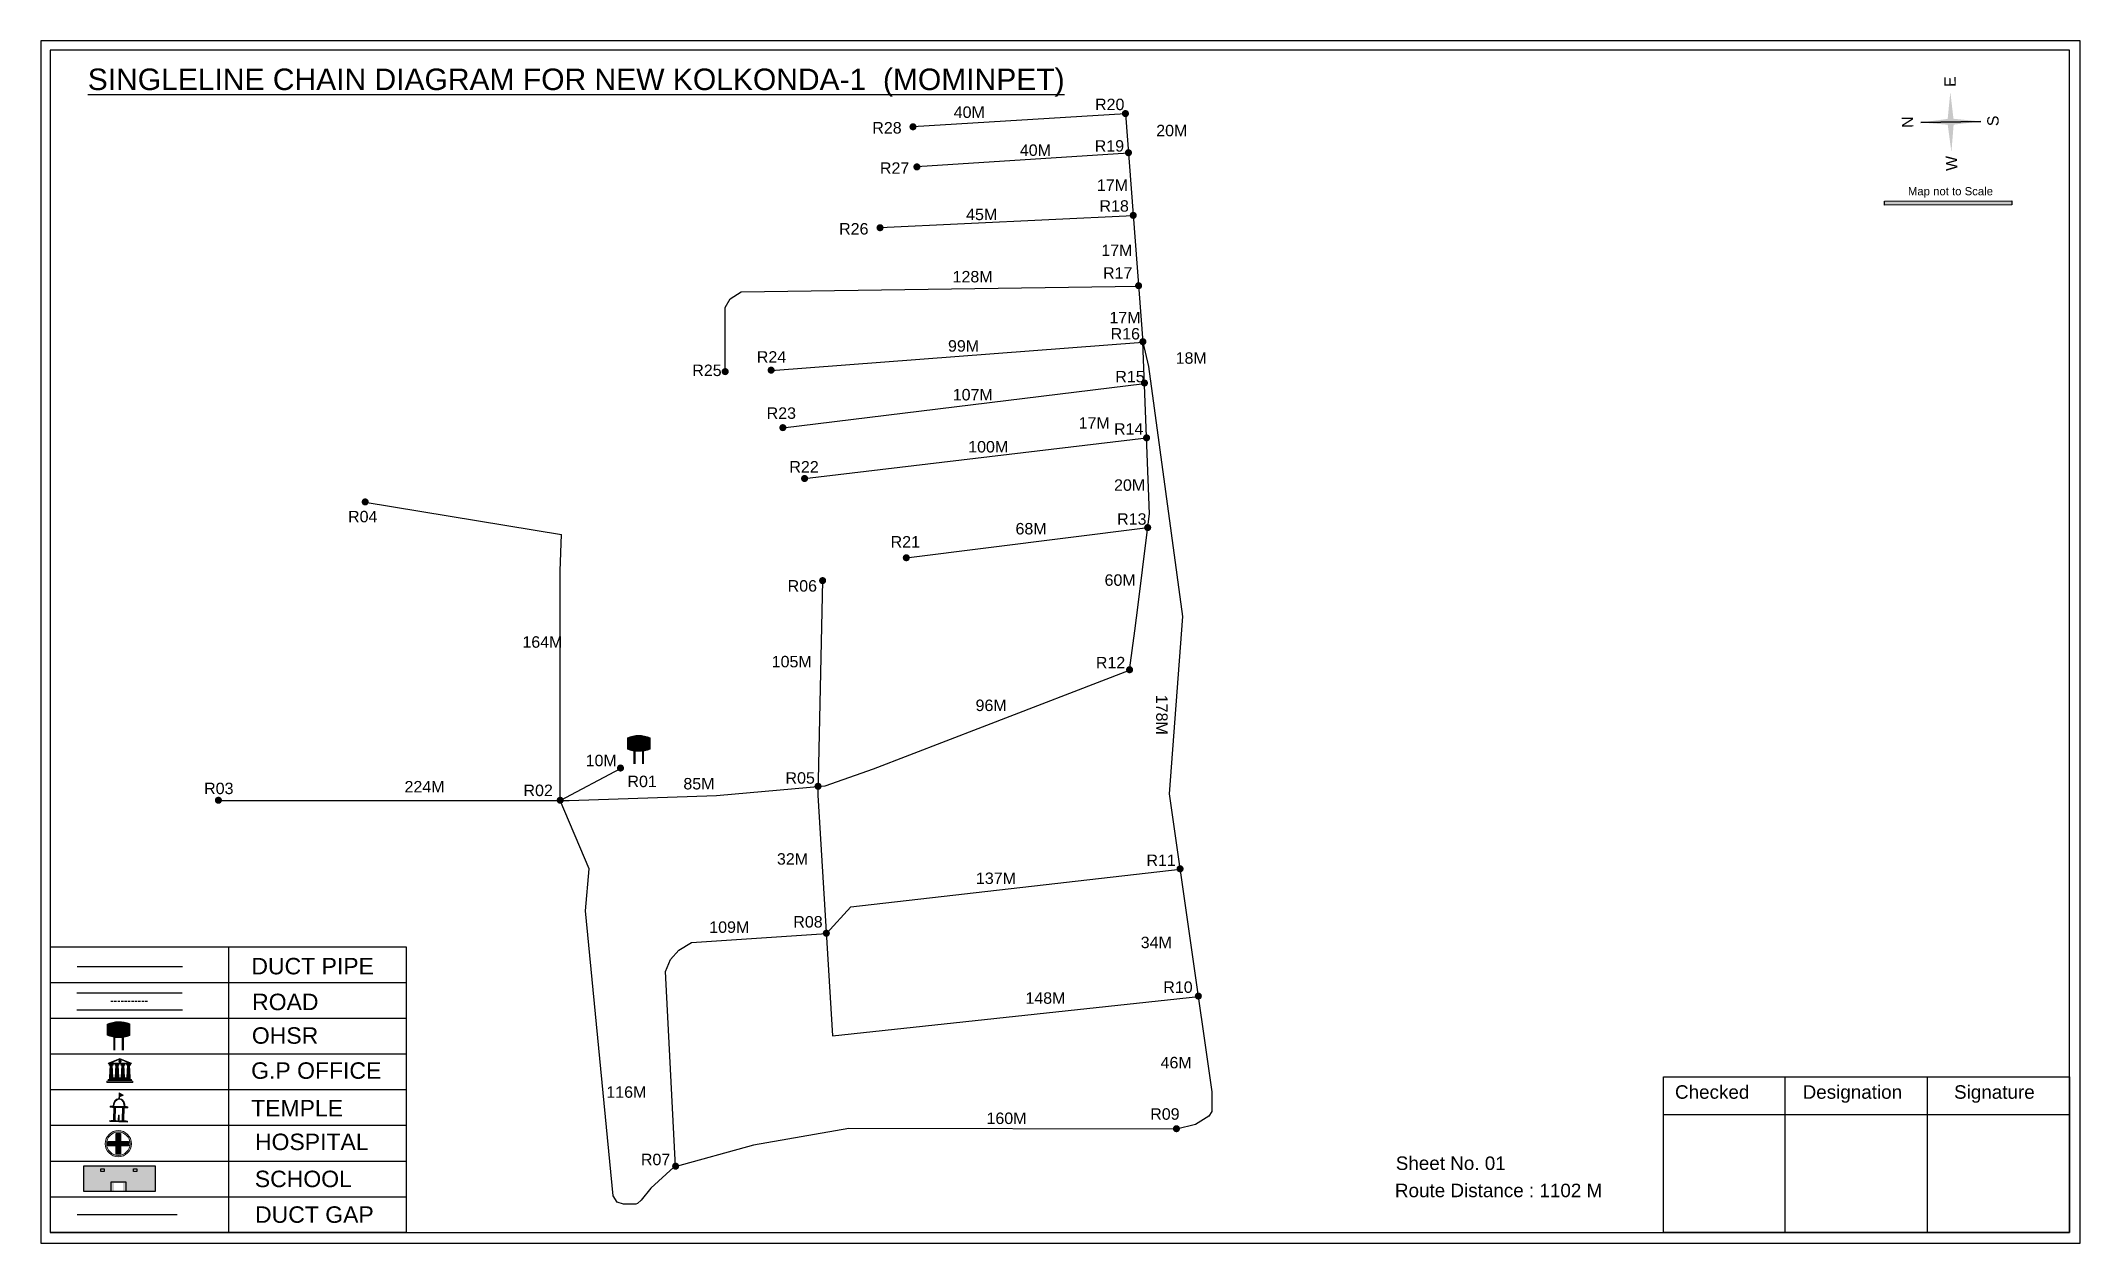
# Model space of a CAD drawing. Header units: inches. Extents: x 1245 to 5974, y 98 to 3110.
# Drawn here: x 1378 to 2268, y 2585 to 3110 of the extents above; entities that cross this region are included whole.
import ezdxf

# ---------------------------------------------------------------- set-up
doc = ezdxf.new("R2010")
doc.units = ezdxf.units.IN
doc.header["$MEASUREMENT"] = 0
doc.linetypes.add('DASHEDX2', pattern=[1.5, 1, -0.5])
for name, color, linetype in [('LANDMARK', 7, 'Continuous'), ('OHT', 7, 'Continuous'), ('pipe', 5, 'Continuous')]:
    doc.layers.add(name, color=color, linetype=linetype)
doc.styles.get("Standard").update_dxf_attribs({"font": 'arial.ttf'})

msp = doc.modelspace()

# ---------------------------------------------------------------- texts
at = {"color": 242, "true_color": 0xcd2027}
msp.add_text('%%USINGLELINE CHAIN DIAGRAM FOR NEW KOLKONDA-1  (MOMINPET)', height=9.375, dxfattribs=at).set_placement((1398.11, 3088.09))
for s, height, rotation, p in [('E', 4.95, 91.00631, (2213.48, 3089.49)), ('N', 4.95, 91.00631, (2194.89, 3071.64)), ('S', 4.95, 91.00631, (2232.18, 3072.38)), ('W', 4.95, 91.00631, (2214.12, 3052.89)), ('178M', 5, 270, (1864.44, 2824.31))]:
    msp.add_text(s, height=height, rotation=rotation).set_placement(p)
for s, height, p in [('40M', 5, (1776.08, 3075.94)), ('R20', 5, (1837.77, 3079.33)), ('R28', 5, (1740.54, 3069.13)), ('20M', 5, (1864.47, 3067.94)), ('40M', 5, (1804.94, 3059.38)), ('R19', 5, (1837.63, 3061.23)), ('R27', 5, (1743.88, 3051.56)), ('17M', 5, (1838.57, 3044.12)), ('Map not to Scale', 3.5424, (2192.56, 3042.2)), ('45M', 5, (1781.49, 3031.35)), ('R18', 5, (1839.71, 3035.04)), ('R26', 5, (1726.06, 3025.06)), ('17M', 5, (1840.5, 3015.69)), ('128M', 5, (1775.58, 3004.18)), ('R17', 5, (1841.25, 3005.81)), ('17M', 5, (1844.04, 2986.34)), ('R16', 5, (1844.56, 2979.29)), ('R24', 5, (1690.15, 2969.18)), ('99M', 5, (1773.59, 2973.98)), ('18M', 5, (1872.94, 2968.7)), ('R25', 5, (1661.97, 2963.34)), ('R15', 5, (1846.61, 2960.6)), ('107M', 5, (1775.66, 2952.71)), ('R23', 5, (1694.43, 2944.67)), ('17M', 5, (1830.62, 2940.37)), ('R14', 5, (1846.05, 2937.76)), ('100M', 5, (1782.4, 2930)), ('R22', 5, (1704.34, 2921.25)), ('20M', 5, (1846.06, 2913.28)), ('R04', 5, (1511.73, 2899.54)), ('R13', 5, (1847.41, 2898.48)), ('R21', 5, (1748.54, 2888.53)), ('68M', 5, (1803.05, 2894.25)), ('60M', 5, (1841.92, 2871.85)), ('R06', 5, (1703.6, 2869.31)), ('164M', 5, (1587.83, 2844.83)), ('105M', 5, (1696.64, 2836.28)), ('R12', 5, (1838.12, 2835.83)), ('96M', 5, (1785.62, 2817.2)), ('10M', 5, (1615.43, 2793.14)), ('224M', 5, (1536.37, 2781.7)), ('R01', 5, (1633.68, 2784.02)), ('85M', 5, (1658.08, 2783.01)), ('R05', 5, (1702.66, 2785.52)), ('R03', 5, (1448.91, 2780.96)), ('R02', 5, (1588.3, 2780.11)), ('32M', 5, (1698.92, 2750.2)), ('R11', 5, (1860.21, 2749.6)), ('137M', 5, (1785.78, 2741.76)), ('109M', 5, (1669.38, 2720.45)), ('R08', 5, (1706.06, 2722.76)), ('34M', 5, (1857.7, 2713.77)), ('DUCT PIPE', 7.178, (1469.54, 2702.35)), ('R10', 5, (1867.55, 2694.28)), ('ROAD ', 7.178, (1469.85, 2686.74)), ('148M', 5, (1807.37, 2689.5)), ('OHSR', 7.178, (1469.75, 2672.08)), ('G.P OFFICE', 7.178, (1469.43, 2656.79)), ('46M', 5, (1866.37, 2661.35)), ('116M', 5, (1624.46, 2648.51)), ('Checked', 5.886, (2090.9, 2648.08)), ('Designation', 5.886, (2146.6, 2648.08)), ('Signature', 5.886, (2212.7, 2648.08)), ('TEMPLE', 7.178, (1469.42, 2640.38)), ('R09', 5, (1861.85, 2638.93)), ('160M', 5, (1790.38, 2637.06)), ('HOSPITAL', 7.178, (1471.1, 2625.69)), ('R07', 5, (1639.54, 2619.11)), ('Sheet No. 01', 5.886, (1969.03, 2617.02)), ('SCHOOL', 7.178, (1471.04, 2609.53)), ('Route Distance : 1102 M', 5.886, (1968.66, 2605.15)), ('DUCT GAP', 7.178, (1471.14, 2593.97))]:
    msp.add_text(s, height=height).set_placement(p)

# ---------------------------------------------------------------- blocks, each defined once
blk = doc.blocks.new('OHT')
at = {"linetype": 'Continuous', "lineweight": 0, "true_color": 0x0ffffc}
blk.add_hatch(color=4, dxfattribs=at).paths.add_polyline_path([(0.012, 1), (0, 1, 0.101323), (-0.4, 0.916), (-0.4, 0.525, 0.194075), (0.399, 0.521), (0.399, 0.921, 0.097877)])
at = {"color": 4, "linetype": 'Continuous', "lineweight": 0, "true_color": 0x0ffffc, "flags": 128}
for points in [[(-0.4, 0.525), (-0.4, 0.916)], [(0.399, 0.521), (0.399, 0.921)]]:
    blk.add_lwpolyline(points, dxfattribs=at)
at = {"color": 4, "linetype": 'Continuous', "lineweight": 0, "true_color": 0x0ffffc, "const_width": 0.075, "flags": 128}
for points in [[(-0.15, 0), (-0.15, 0.475)], [(0.15, 0), (0.15, 0.473)]]:
    blk.add_lwpolyline(points, dxfattribs=at)
at = {"color": 4, "linetype": 'Continuous', "lineweight": 0, "true_color": 0x0ffffc}
for centre, radius, start, end in [((0.006, -0.019), 1.019, 67.31091, 113.47108), ((0.004, 1.513), 1.068, 247.76824, 291.70073)]:
    blk.add_arc(centre, radius, start, end, dxfattribs=at)
blk = doc.blocks.new('Government_Office')
at = {"linetype": 'Continuous', "lineweight": 0, "true_color": 0xff0000}
h = blk.add_hatch(color=1, dxfattribs=at)
h.paths.add_polyline_path([(0.44, 0.72), (0.45, 0.75), (0, 0.93), (-0.45, 0.75), (-0.44, 0.72)])
h.paths.add_polyline_path([(0.355, 0.75), (-0.355, 0.75), (0, 0.9)], flags=16)
h.paths.add_polyline_path([(0, 0.778, -1), (0, 0.872, -1)], flags=0)
h = blk.add_hatch(color=1, dxfattribs=at)
edge = h.paths.add_edge_path()
edge.add_arc((0, 0.825), 0.0467, 90, 270)
edge.add_arc((0, 0.825), 0.0467, 270, 450)
for points in [[(-0.5, 0.05), (0.5, 0.05), (0.5, 0), (-0.5, 0)], [(-0.45, 0.075), (-0.45, 0.12), (0.45, 0.12), (0.45, 0.075)], [(-0.4, 0.14), (-0.4, 0.18), (0.4, 0.18), (0.4, 0.14)]]:
    blk.add_hatch(color=1, dxfattribs=at).paths.add_polyline_path(points)
h = blk.add_hatch(color=1, dxfattribs=at)
edge = h.paths.add_edge_path()
edge.add_line((-0.27, 0.195), (-0.295, 0.675))
edge.add_line((-0.295, 0.675), (-0.29, 0.675))
edge.add_arc((-0.278, 0.688), 0.0176, 225.30401, 441.56588)
edge.add_line((-0.275, 0.705), (-0.395, 0.705))
edge.add_arc((-0.392, 0.688), 0.0176, 98.43412, 314.69599)
edge.add_line((-0.38, 0.675), (-0.375, 0.675))
edge.add_line((-0.375, 0.675), (-0.4, 0.195))
edge.add_line((-0.4, 0.195), (-0.27, 0.195))
h = blk.add_hatch(color=1, dxfattribs=at)
edge = h.paths.add_edge_path()
edge.add_line((-0.047, 0.195), (-0.072, 0.675))
edge.add_line((-0.072, 0.675), (-0.067, 0.675))
edge.add_arc((-0.054, 0.688), 0.0176, 225.30401, 441.56588)
edge.add_line((-0.052, 0.705), (-0.172, 0.705))
edge.add_arc((-0.169, 0.688), 0.0176, 98.43412, 314.69599)
edge.add_line((-0.157, 0.675), (-0.152, 0.675))
edge.add_line((-0.152, 0.675), (-0.177, 0.195))
edge.add_line((-0.177, 0.195), (-0.047, 0.195))
h = blk.add_hatch(color=1, dxfattribs=at)
edge = h.paths.add_edge_path()
edge.add_line((0.177, 0.195), (0.152, 0.675))
edge.add_line((0.152, 0.675), (0.157, 0.675))
edge.add_arc((0.169, 0.688), 0.0176, 225.30401, 441.56588)
edge.add_line((0.172, 0.705), (0.052, 0.705))
edge.add_arc((0.054, 0.688), 0.0176, 98.43412, 314.69599)
edge.add_line((0.067, 0.675), (0.072, 0.675))
edge.add_line((0.072, 0.675), (0.047, 0.195))
edge.add_line((0.047, 0.195), (0.177, 0.195))
h = blk.add_hatch(color=1, dxfattribs=at)
edge = h.paths.add_edge_path()
edge.add_line((0.4, 0.195), (0.375, 0.675))
edge.add_line((0.375, 0.675), (0.38, 0.675))
edge.add_arc((0.392, 0.688), 0.0176, 225.30401, 441.56588)
edge.add_line((0.395, 0.705), (0.275, 0.705))
edge.add_arc((0.278, 0.688), 0.0176, 98.43412, 314.69599)
edge.add_line((0.29, 0.675), (0.295, 0.675))
edge.add_line((0.295, 0.675), (0.27, 0.195))
edge.add_line((0.27, 0.195), (0.4, 0.195))
at = {"color": 1, "linetype": 'Continuous', "lineweight": 0, "true_color": 0xff0000, "flags": 128}
for points in [[(-0.45, 0.75), (-0.44, 0.72), (0.44, 0.72), (0.45, 0.75), (0, 0.93)], [(-0.355, 0.75), (0.355, 0.75), (0, 0.9)], [(-0.5, 0.05), (0.5, 0.05), (0.5, 0), (-0.5, 0)], [(-0.45, 0.075), (-0.45, 0.12), (0.45, 0.12), (0.45, 0.075)], [(-0.4, 0.14), (-0.4, 0.18), (0.4, 0.18), (0.4, 0.14)]]:
    blk.add_lwpolyline(points, close=True, dxfattribs=at)
for points in [[(0, 0.872, 1), (0, 0.778, 1)], [(-0.27, 0.195), (-0.295, 0.675), (-0.29, 0.675, 1.379694), (-0.275, 0.705), (-0.395, 0.705, 1.379694), (-0.38, 0.675), (-0.375, 0.675), (-0.4, 0.195)], [(-0.047, 0.195), (-0.072, 0.675), (-0.067, 0.675, 1.379694), (-0.052, 0.705), (-0.172, 0.705, 1.379694), (-0.157, 0.675), (-0.152, 0.675), (-0.177, 0.195)], [(0.177, 0.195), (0.152, 0.675), (0.157, 0.675, 1.379694), (0.172, 0.705), (0.052, 0.705, 1.379694), (0.067, 0.675), (0.072, 0.675), (0.047, 0.195)], [(0.4, 0.195), (0.375, 0.675), (0.38, 0.675, 1.379694), (0.395, 0.705), (0.275, 0.705, 1.379694), (0.29, 0.675), (0.295, 0.675), (0.27, 0.195)]]:
    blk.add_lwpolyline(points, format="xyb", close=True, dxfattribs=at)
blk = doc.blocks.new('Temple')
at = {"linetype": 'Continuous', "lineweight": 0, "true_color": 0xff0000}
h = blk.add_hatch(color=1, dxfattribs=at)
edge = h.paths.add_edge_path()
edge.add_line((0.175, 0.49), (0.225, 0.49))
edge.add_line((0.225, 0.49), (0.225, 0.497))
edge.add_line((0.225, 0.497), (0.307, 0.497))
edge.add_line((0.307, 0.497), (0.307, 0.533))
edge.add_line((0.307, 0.533), (0.257, 0.533))
edge.add_line((0.257, 0.533), (0.257, 0.54))
edge.add_line((0.257, 0.54), (0.2, 0.54))
edge.add_spline(control_points=[(0.2, 0.54), (0.2, 0.589), (0.19, 0.638), (0.142, 0.743), (0.092, 0.79), (0.027, 0.805), (0.02, 0.806), (0.012, 0.806)], knot_values=[4.712389, 4.712389, 4.712389, 4.712389, 5.278166, 5.278166, 6.117402, 6.117402, 6.223801, 6.223801, 6.223801, 6.223801], degree=3, periodic=0)
edge.add_line((0.012, 0.806), (0.012, 0.79))
edge.add_line((0.012, 0.79), (-0.012, 0.79))
edge.add_line((-0.012, 0.79), (-0.012, 0.806))
edge.add_spline(control_points=[(-0.012, 0.806), (-0.055, 0.802), (-0.096, 0.781), (-0.171, 0.699), (-0.197, 0.628), (-0.2, 0.55), (-0.2, 0.545), (-0.2, 0.54)], knot_values=[6.343965, 6.343965, 6.343965, 6.343965, 6.956638, 6.956638, 7.795874, 7.795874, 7.853982, 7.853982, 7.853982, 7.853982], degree=3, periodic=0)
edge.add_line((-0.2, 0.54), (-0.257, 0.54))
edge.add_line((-0.257, 0.54), (-0.257, 0.533))
edge.add_line((-0.257, 0.533), (-0.307, 0.533))
edge.add_line((-0.307, 0.533), (-0.307, 0.497))
edge.add_line((-0.307, 0.497), (-0.225, 0.497))
edge.add_line((-0.225, 0.497), (-0.225, 0.49))
edge.add_line((-0.225, 0.49), (-0.175, 0.49))
edge.add_line((-0.175, 0.49), (-0.175, 0.07))
edge.add_arc((-0.205, 0.07), 0.03, -90, 0, ccw=False)
edge.add_line((-0.205, 0.04), (-0.257, 0.04))
edge.add_line((-0.257, 0.04), (-0.257, 0.033))
edge.add_line((-0.257, 0.033), (-0.307, 0.033))
edge.add_line((-0.307, 0.033), (-0.307, 0))
edge.add_line((-0.307, 0), (0.307, 0))
edge.add_line((0.307, 0), (0.307, 0.033))
edge.add_line((0.307, 0.033), (0.257, 0.033))
edge.add_line((0.257, 0.033), (0.257, 0.04))
edge.add_line((0.257, 0.04), (0.205, 0.04))
edge.add_arc((0.205, 0.07), 0.03, 180, 270, ccw=False)
edge.add_line((0.175, 0.07), (0.175, 0.49))
h.paths.add_polyline_path([(0.125, 0.07, -0.414214), (0.095, 0.04), (0.05, 0.04), (0.05, 0.033), (-0.05, 0.033), (-0.05, 0.04), (-0.095, 0.04, -0.414214), (-0.125, 0.07), (-0.125, 0.497), (0.125, 0.497)], flags=16)
edge = h.paths.add_edge_path(flags=16)
edge.add_ellipse((0, 0.54), major_axis=(0, 0.242), ratio=0.722808, start_angle=270, end_angle=450, ccw=False)
edge.add_line((0.175, 0.54), (-0.175, 0.54))
h.paths.add_polyline_path([(0.012, 0.23), (0.012, 0.07), (-0.012, 0.07), (-0.012, 0.23)], flags=0)
h = blk.add_hatch(color=1, dxfattribs=at)
edge = h.paths.add_edge_path()
edge.add_line((0.012, 0.857), (0, 0.85))
edge.add_line((0, 0.85), (-0.003, 0.925))
edge.add_line((-0.003, 0.925), (-0.012, 0.925))
edge.add_line((-0.012, 0.925), (-0.012, 0.806))
edge.add_spline(control_points=[(-0.012, 0.806), (-0.004, 0.807), (0.004, 0.807), (0.012, 0.806)], knot_values=[6.223801, 6.223801, 6.223801, 6.223801, 6.343965, 6.343965, 6.343965, 6.343965], degree=3, periodic=0)
edge.add_line((0.012, 0.806), (0.012, 0.857))
h = blk.add_hatch(color=1, dxfattribs=at)
edge = h.paths.add_edge_path()
edge.add_line((0.012, 0.79), (0.012, 0.806))
edge.add_spline(control_points=[(0.012, 0.806), (0.004, 0.807), (-0.004, 0.807), (-0.012, 0.806)], knot_values=[6.223801, 6.223801, 6.223801, 6.223801, 6.343965, 6.343965, 6.343965, 6.343965], degree=3, periodic=0)
edge.add_line((-0.012, 0.806), (-0.012, 0.79))
edge.add_line((-0.012, 0.79), (0.012, 0.79))
at = {"linetype": 'Continuous', "lineweight": 0, "true_color": 0xe66000}
blk.add_hatch(color=32, dxfattribs=at).paths.add_polyline_path([(-0.006, 1), (0.147, 0.931), (0, 0.85)])
at = {"color": 1, "linetype": 'Continuous', "lineweight": 0, "true_color": 0xff0000, "flags": 128}
for points in [[(0.012, 0.925), (-0.012, 0.925), (-0.012, 0.79), (0.012, 0.79)], [(0.012, 0.23), (-0.012, 0.23), (-0.012, 0.07), (0.012, 0.07)]]:
    blk.add_lwpolyline(points, close=True, dxfattribs=at)
at = {"color": 32, "linetype": 'Continuous', "lineweight": 0, "true_color": 0xe66000, "flags": 128}
blk.add_lwpolyline([(-0.006, 1), (0.147, 0.931), (0, 0.85), (-0.006, 1)], dxfattribs=at)
at = {"color": 1, "linetype": 'Continuous', "lineweight": 0, "true_color": 0xff0000, "flags": 128}
blk.add_lwpolyline([(0.2, 0.54), (0.257, 0.54), (0.257, 0.533), (0.307, 0.533), (0.307, 0.497), (0.225, 0.497), (0.225, 0.49), (0.175, 0.49), (0.175, 0.07, 0.414214), (0.205, 0.04), (0.257, 0.04), (0.257, 0.033), (0.307, 0.033), (0.307, 0), (-0.307, 0), (-0.307, 0.033), (-0.257, 0.033), (-0.257, 0.04), (-0.205, 0.04, 0.414214), (-0.175, 0.07), (-0.175, 0.49), (-0.225, 0.49), (-0.225, 0.497), (-0.307, 0.497), (-0.307, 0.533), (-0.257, 0.533), (-0.257, 0.54), (-0.2, 0.54)], format="xyb", dxfattribs=at)
blk.add_lwpolyline([(-0.175, 0.54), (0.175, 0.54)], dxfattribs=at)
blk.add_lwpolyline([(0.125, 0.497), (0.125, 0.07, -0.414214), (0.095, 0.04), (0.05, 0.04), (0.05, 0.033), (-0.05, 0.033), (-0.05, 0.04), (-0.095, 0.04, -0.414214), (-0.125, 0.07), (-0.125, 0.497)], format="xyb", close=True, dxfattribs=at)
at = {"color": 1, "linetype": 'Continuous', "lineweight": 0, "true_color": 0xff0000}
blk.add_ellipse((0, 0.54), major_axis=(0, 0.242), ratio=0.722808, start_param=4.712389, end_param=7.853982, dxfattribs=at)
blk.add_open_spline([(0.2, 0.54), (0.2, 0.589), (0.19, 0.638), (0.142, 0.743), (0.092, 0.79), (-0.023, 0.816), (-0.085, 0.794), (-0.171, 0.699), (-0.197, 0.628), (-0.2, 0.55), (-0.2, 0.545), (-0.2, 0.54)], degree=3, knots=[4.712389, 4.712389, 4.712389, 4.712389, 5.278166, 5.278166, 6.117402, 6.117402, 6.956638, 6.956638, 7.795874, 7.795874, 7.853982, 7.853982, 7.853982, 7.853982], dxfattribs=at)
blk = doc.blocks.new('*U12')
at = {"color": 0, "linetype": 'DASHEDX2', "transparency": 16777216}
blk.add_line((-8.22, 0), (8.01, 0), dxfattribs=at)
blk = doc.blocks.new('Hospital')
at = {"linetype": 'Continuous', "lineweight": 0, "true_color": 0x000000}
h = blk.add_hatch(color=18, dxfattribs=at)
h.paths.add_polyline_path([(-0.5, 0, 1), (0.5, 0, 1)])
h.paths.add_polyline_path([(0.446, 0, -1), (-0.446, 0, -1)], flags=16)
at = {"linetype": 'Continuous', "true_color": 0xff0000}
blk.add_hatch(color=1, dxfattribs=at).paths.add_polyline_path([(-0.394, 0.08), (-0.08, 0.08), (-0.08, 0.394), (0.08, 0.394), (0.08, 0.08), (0.394, 0.08), (0.394, -0.08), (0.08, -0.08), (0.08, -0.394), (-0.08, -0.394), (-0.08, -0.08), (-0.394, -0.08)])
at = {"color": 1, "linetype": 'Continuous', "true_color": 0xff0000, "flags": 128}
blk.add_lwpolyline([(-0.394, 0.08), (-0.08, 0.08), (-0.08, 0.394), (0.08, 0.394), (0.08, 0.08), (0.394, 0.08), (0.394, -0.08), (0.08, -0.08), (0.08, -0.394), (-0.08, -0.394), (-0.08, -0.08), (-0.394, -0.08)], close=True, dxfattribs=at)
at = {"color": 18, "linetype": 'Continuous', "lineweight": 0, "true_color": 0x000000}
for radius in [0.5, 0.446]:
    blk.add_circle((0, 0), radius, dxfattribs=at)

# ---------------------------------------------------------------- hatches: boundary and pattern name
at = {"ltscale": 0.5}
h = msp.add_hatch(color=5, dxfattribs=at)
h.dxf.hatch_style = 1
h.paths.add_polyline_path([(1759.86, 3072.06, 1), (1756.74, 3072.06, 1)])
h = msp.add_hatch(color=5, dxfattribs=at)
h.dxf.hatch_style = 1
h.paths.add_polyline_path([(1852.6, 3077.85, 1), (1849.48, 3077.85, 1)])
h = msp.add_hatch(color=5, dxfattribs=at)
h.dxf.hatch_style = 1
h.paths.add_polyline_path([(1853.91, 3060.76, 1), (1850.79, 3060.76, 1)])
h = msp.add_hatch(color=5, dxfattribs=at)
h.dxf.hatch_style = 1
h.paths.add_polyline_path([(1761.57, 3054.58, 1), (1758.45, 3054.58, 1)])
at = {"true_color": 0x0093dd}
h = msp.add_hatch(color=142, dxfattribs=at)
h.dxf.hatch_style = 1
h.paths.add_polyline_path([(2182.39, 3039.69), (2182.39, 3037.85), (2237.9, 3037.97), (2237.9, 3039.82)])
at = {"ltscale": 0.5}
h = msp.add_hatch(color=5, dxfattribs=at)
h.dxf.hatch_style = 1
h.paths.add_polyline_path([(1745.48, 3028.04, 1), (1742.36, 3028.04, 1)])
h = msp.add_hatch(color=5, dxfattribs=at)
h.dxf.hatch_style = 1
h.paths.add_polyline_path([(1856, 3033.44, 1), (1852.88, 3033.44, 1)])
h = msp.add_hatch(color=5, dxfattribs=at)
h.dxf.hatch_style = 1
h.paths.add_polyline_path([(1858.34, 3002.76, 1), (1855.23, 3002.76, 1)])
h = msp.add_hatch(color=5, dxfattribs=at)
h.dxf.hatch_style = 1
h.paths.add_polyline_path([(1860.21, 2978.33, 1), (1857.1, 2978.33, 1)])
h = msp.add_hatch(color=5, dxfattribs=at)
h.dxf.hatch_style = 1
h.paths.add_polyline_path([(1677.89, 2965.28, 1), (1674.77, 2965.28, 1)])
h = msp.add_hatch(color=5, dxfattribs=at)
h.dxf.hatch_style = 1
h.paths.add_polyline_path([(1697.95, 2965.91, 1), (1694.83, 2965.91, 1)])
h = msp.add_hatch(color=5, dxfattribs=at)
h.dxf.hatch_style = 1
h.paths.add_polyline_path([(1860.9, 2960.3, 1), (1857.79, 2960.3, 1)])
h = msp.add_hatch(color=5, dxfattribs=at)
h.dxf.hatch_style = 1
h.paths.add_polyline_path([(1703.06, 2940.83, 1), (1699.95, 2940.83, 1)])
h = msp.add_hatch(color=5, dxfattribs=at)
h.dxf.hatch_style = 1
h.paths.add_polyline_path([(1861.82, 2936.39, 1), (1858.7, 2936.39, 1)])
h = msp.add_hatch(color=5, dxfattribs=at)
h.dxf.hatch_style = 1
h.paths.add_polyline_path([(1712.54, 2918.65, 1), (1709.42, 2918.65, 1)])
h = msp.add_hatch(color=5, dxfattribs=at)
h.dxf.hatch_style = 1
h.paths.add_polyline_path([(1520.77, 2908.44, 1), (1517.65, 2908.44, 1)])
h = msp.add_hatch(color=5, dxfattribs=at)
h.dxf.hatch_style = 1
h.paths.add_polyline_path([(1862.31, 2897.26, 1), (1859.19, 2897.26, 1)])
h = msp.add_hatch(color=5, dxfattribs=at)
h.dxf.hatch_style = 1
h.paths.add_polyline_path([(1756.95, 2884.08, 1), (1753.83, 2884.08, 1)])
h = msp.add_hatch(color=5, dxfattribs=at)
h.dxf.hatch_style = 1
h.paths.add_polyline_path([(1720.41, 2874.1, 1), (1717.29, 2874.1, 1)])
h = msp.add_hatch(color=5, dxfattribs=at)
h.dxf.hatch_style = 1
h.paths.add_polyline_path([(1854.39, 2835.22, 1), (1851.27, 2835.22, 1)])
h = msp.add_hatch(color=5, dxfattribs=at)
h.dxf.hatch_style = 1
h.paths.add_polyline_path([(1632.2, 2792.35, 1), (1629.08, 2792.35, 1)])
h = msp.add_hatch(color=5, dxfattribs=at)
h.dxf.hatch_style = 1
h.paths.add_polyline_path([(1456.71, 2778.3, 1), (1453.59, 2778.3, 1)])
h = msp.add_hatch(color=5, dxfattribs=at)
h.dxf.hatch_style = 1
h.paths.add_polyline_path([(1605.89, 2778.3, 1), (1602.77, 2778.3, 1)])
h = msp.add_hatch(color=5, dxfattribs=at)
h.dxf.hatch_style = 1
h.paths.add_polyline_path([(1718.42, 2784.39, 1), (1715.3, 2784.39, 1)])
h = msp.add_hatch(color=5, dxfattribs=at)
h.dxf.hatch_style = 1
h.paths.add_polyline_path([(1876.45, 2748.39, 1), (1873.33, 2748.39, 1)])
h = msp.add_hatch(color=5, dxfattribs=at)
h.dxf.hatch_style = 1
h.paths.add_polyline_path([(1722.04, 2720.31, 1), (1718.92, 2720.31, 1)])
h = msp.add_hatch(color=5, dxfattribs=at)
h.dxf.hatch_style = 1
h.paths.add_polyline_path([(1884.41, 2692.87, 1), (1881.29, 2692.87, 1)])
h = msp.add_hatch(color=5, dxfattribs=at)
h.dxf.hatch_style = 1
h.paths.add_polyline_path([(1874.85, 2635.01, 1), (1871.74, 2635.01, 1)])
at = {"true_color": 0xc8c92d}
h = msp.add_hatch(color=52, dxfattribs=at)
h.dxf.hatch_style = 1
h.paths.add_polyline_path([(1402.58, 2618.76), (1396.41, 2618.76), (1396.41, 2607.67), (1402.58, 2607.67)])
h.paths.add_polyline_path([(1427.43, 2618.76), (1421.26, 2618.76), (1421.26, 2607.67), (1427.43, 2607.67)])
at = {"true_color": 0x293189}
h = msp.add_hatch(color=177, dxfattribs=at)
h.dxf.hatch_style = 1
h.paths.add_polyline_path([(1421.26, 2618.76), (1402.58, 2618.76), (1402.58, 2607.67), (1409.59, 2607.67), (1409.59, 2611.31), (1413.44, 2611.31), (1413.44, 2607.67), (1421.26, 2607.67)])
h.paths.add_polyline_path([(1405.24, 2616.29), (1403.87, 2616.29), (1403.87, 2617.56), (1405.24, 2617.56)], flags=16)
h.paths.add_polyline_path([(1418.12, 2616.29), (1418.12, 2617.56), (1419.49, 2617.56), (1419.49, 2616.29)], flags=16)
at = {"ltscale": 0.5}
h = msp.add_hatch(color=5, dxfattribs=at)
h.dxf.hatch_style = 1
h.paths.add_polyline_path([(1656.26, 2618.67, 1), (1653.14, 2618.67, 1)])

# ---------------------------------------------------------------- linework, layer by layer
for p, q in [((2224.45, 3074.4), (2198.16, 3073.94)), ((2198.16, 3073.94), (2224.45, 3074.4)), ((2224.45, 3074.4), (2198.16, 3073.94)), ((2211.33, 3074.17), (2224.45, 3074.4)), ((1381.73, 2714.2), (1381.73, 2590.98)), ((1459.5, 2714.2), (1459.5, 2589.77)), ((1537.26, 2698.65), (1381.73, 2698.65)), ((1393.39, 2694.35), (1439.27, 2694.35)), ((1537.26, 2683.09), (1381.73, 2683.09)), ((1393.39, 2686.83), (1439.51, 2686.83)), ((1537.26, 2667.54), (1381.73, 2667.54)), ((1537.26, 2651.99), (1381.73, 2651.99)), ((1537.26, 2636.43), (1381.73, 2636.43)), ((1381.73, 2620.88), (1537.26, 2620.88)), ((1381.73, 2605.33), (1537.26, 2605.33)), ((1381.73, 2590.98), (1381.73, 2589.77)), ((1381.73, 2590.75), (1381.73, 2589.79)), ((1537.26, 2589.77), (1381.73, 2589.77))]:
    msp.add_line(p, q)
at = {"color": 1}
msp.add_line((2198.16, 3073.94), (2211.32, 3074.17), dxfattribs=at)
at = {"color": 242, "true_color": 0xcd2027}
for p, q in [((2138.79, 2657.62), (2138.79, 2589.73)), ((2200.99, 2657.62), (2200.99, 2589.73)), ((2085.83, 2641.18), (2263.05, 2641.18))]:
    msp.add_line(p, q, dxfattribs=at)
for points in [[(1377.61, 3109.58), (1377.61, 2585.08), (2267.76, 2585.08), (2267.76, 3109.58)], [(1381.73, 3105.56), (1381.73, 2589.79), (2263.05, 2589.79), (2263.05, 3105.56)], [(1427.49, 2618.76), (1427.49, 2607.67), (1396.41, 2607.67), (1396.41, 2618.76)], [(1405.24, 2617.56), (1405.24, 2616.29), (1403.87, 2616.29), (1403.87, 2617.56)], [(1418.12, 2616.29), (1418.12, 2617.56), (1419.49, 2617.56), (1419.49, 2616.29)]]:
    msp.add_lwpolyline(points, close=True)
at = {"color": 142, "true_color": 0x0093dd}
msp.add_lwpolyline([(2237.9, 3037.97), (2182.39, 3037.85), (2182.39, 3039.69), (2237.9, 3039.82), (2237.9, 3037.97)], dxfattribs=at)
for points in [[(1537.26, 2589.77), (1537.26, 2714.2), (1381.73, 2714.2)], [(1408.26, 2607.67), (1408.26, 2611.78), (1414.78, 2611.78), (1414.78, 2607.67)]]:
    msp.add_lwpolyline(points)
at = {"color": 242, "true_color": 0xcd2027}
msp.add_lwpolyline([(2263.05, 2589.73), (2085.83, 2589.73), (2085.83, 2657.62), (2263.05, 2657.62)], close=True, dxfattribs=at)
for points in [[(2212.6, 3074.2), (2209.78, 3074.15), (2211.07, 3087.32)], [(2212.6, 3074.2), (2209.78, 3074.15), (2211.07, 3087.32)], [(2212.61, 3074.2), (2209.78, 3074.15), (2211.54, 3061.02)], [(2212.61, 3074.2), (2209.78, 3074.15), (2211.54, 3061.02)], [(2211.34, 3072.87), (2211.29, 3075.69), (2224.45, 3074.4)], [(2211.34, 3072.87), (2211.29, 3075.69), (2224.45, 3074.4)]]:
    msp.add_solid(points)
at = {"color": 1}
msp.add_solid([(2211.34, 3072.87), (2211.29, 3075.69), (2198.16, 3073.94)], dxfattribs=at)
msp.add_solid([(2211.34, 3072.87), (2211.29, 3075.69), (2198.16, 3073.94)], dxfattribs=at)
at = {"layer": 'OHT', "color": 5}
msp.add_line((1393.56, 2705.73), (1439.44, 2705.73), dxfattribs=at)
at = {"layer": 'OHT', "color": 1}
msp.add_line((1393.56, 2597.55), (1437.15, 2597.55), dxfattribs=at)
at = {"layer": 'pipe'}
for points in [[(1851.04, 3077.7), (1858.65, 2978.18), (1861.15, 2967.47), (1875.97, 2858.52), (1870.17, 2781.16), (1888.81, 2651.15), (1888.79, 2642.55), (1887.37, 2640.47), (1881.66, 2636.79), (1873.3, 2634.87), (1730.34, 2635.1)], [(1851.04, 3077.7), (1758.3, 3072.06)], [(1852.35, 3060.62), (1760.01, 3054.58)], [(1854.44, 3033.3), (1743.92, 3028.04)], [(1676.33, 2965.14), (1676.33, 2993.23), (1678.48, 2996.99), (1683.35, 3000.1), (1856.78, 3002.62)], [(1696.39, 2965.77), (1858.65, 2978.18)], [(1852.83, 2835.08), (1855.14, 2852.18), (1856.55, 2863.51), (1860.36, 2894.03), (1861.52, 2903.28), (1858.65, 2978.18)], [(1701.51, 2940.68), (1859.34, 2960.15)], [(1860.26, 2936.24), (1710.98, 2918.51)], [(1519.21, 2908.29), (1604.84, 2894.29)], [(1604.33, 2778.15), (1604.33, 2878.44), (1604.84, 2894.29)], [(1860.75, 2897.12), (1755.39, 2883.93)], [(1718.85, 2873.95), (1716.78, 2780.5), (1723.22, 2675.6)], [(1455.15, 2778.15), (1608.26, 2778.15), (1672.56, 2780.36), (1719.93, 2784.52), (1741.09, 2791.94), (1788.69, 2810.31), (1852.83, 2835.08)], [(1604.33, 2778.15), (1630.64, 2792.21)], [(1730.34, 2635.1), (1688.69, 2627.9), (1653.87, 2618.29), (1643.95, 2609.14), (1639.73, 2603.83), (1638.13, 2602.36), (1637.29, 2602.11), (1631.89, 2602.11), (1629.16, 2603), (1627.45, 2605.75), (1615.35, 2730.03), (1616.92, 2748.4), (1604.33, 2778.15)], [(1720.48, 2720.16), (1720.48, 2720.16), (1731.11, 2731.77), (1874.89, 2748.24)], [(1654.7, 2618.52), (1650.34, 2703.57), (1652.44, 2708.88), (1656.09, 2712.92), (1661.56, 2716.3), (1720.48, 2720.16)], [(1723.22, 2675.6), (1882.85, 2692.73)]]:
    msp.add_lwpolyline(points, dxfattribs=at)

# ---------------------------------------------------------------- block references
at = {"linetype": 'DASHEDX2'}
msp.add_blockref('*U12', (1416.39, 2690.59), dxfattribs=at)
at = {"layer": 'LANDMARK'}
for name, p, xscale, yscale, zscale in [('Government_Office', (1412.15, 2655.13), 11.32114773247135, 11.32114773247135, 11.32114773247135), ('Hospital', (1411.46, 2628.47), 11.41772014427468, 11.41772014427468, 11.41772014427468)]:
    msp.add_blockref(name, p, dxfattribs=dict(at, xscale=xscale, yscale=yscale, zscale=zscale))
at = {"layer": 'LANDMARK', "xscale": 12.62452535729322, "yscale": 12.62452535729322, "zscale": 12.62452535729322, "rotation": 358.3713438591284}
msp.add_blockref('Temple', (1411.58, 2638), dxfattribs=at)
at = {"layer": 'OHT', "xscale": 12.45189723782068, "yscale": 12.45189723782068, "zscale": 12.45189723782068}
for p in [(1638.61, 2794.1), (1411.56, 2669.23)]:
    msp.add_blockref('OHT', p, dxfattribs=at)

msp.set_redraw_order([(e.dxf.handle, doc.entitydb.next_handle()) for e in msp.query("TEXT MTEXT ATTDEF DIMENSION ARC_DIMENSION")])  # texts and dimensions are drawn at this point

doc.saveas('drawing.dxf')
